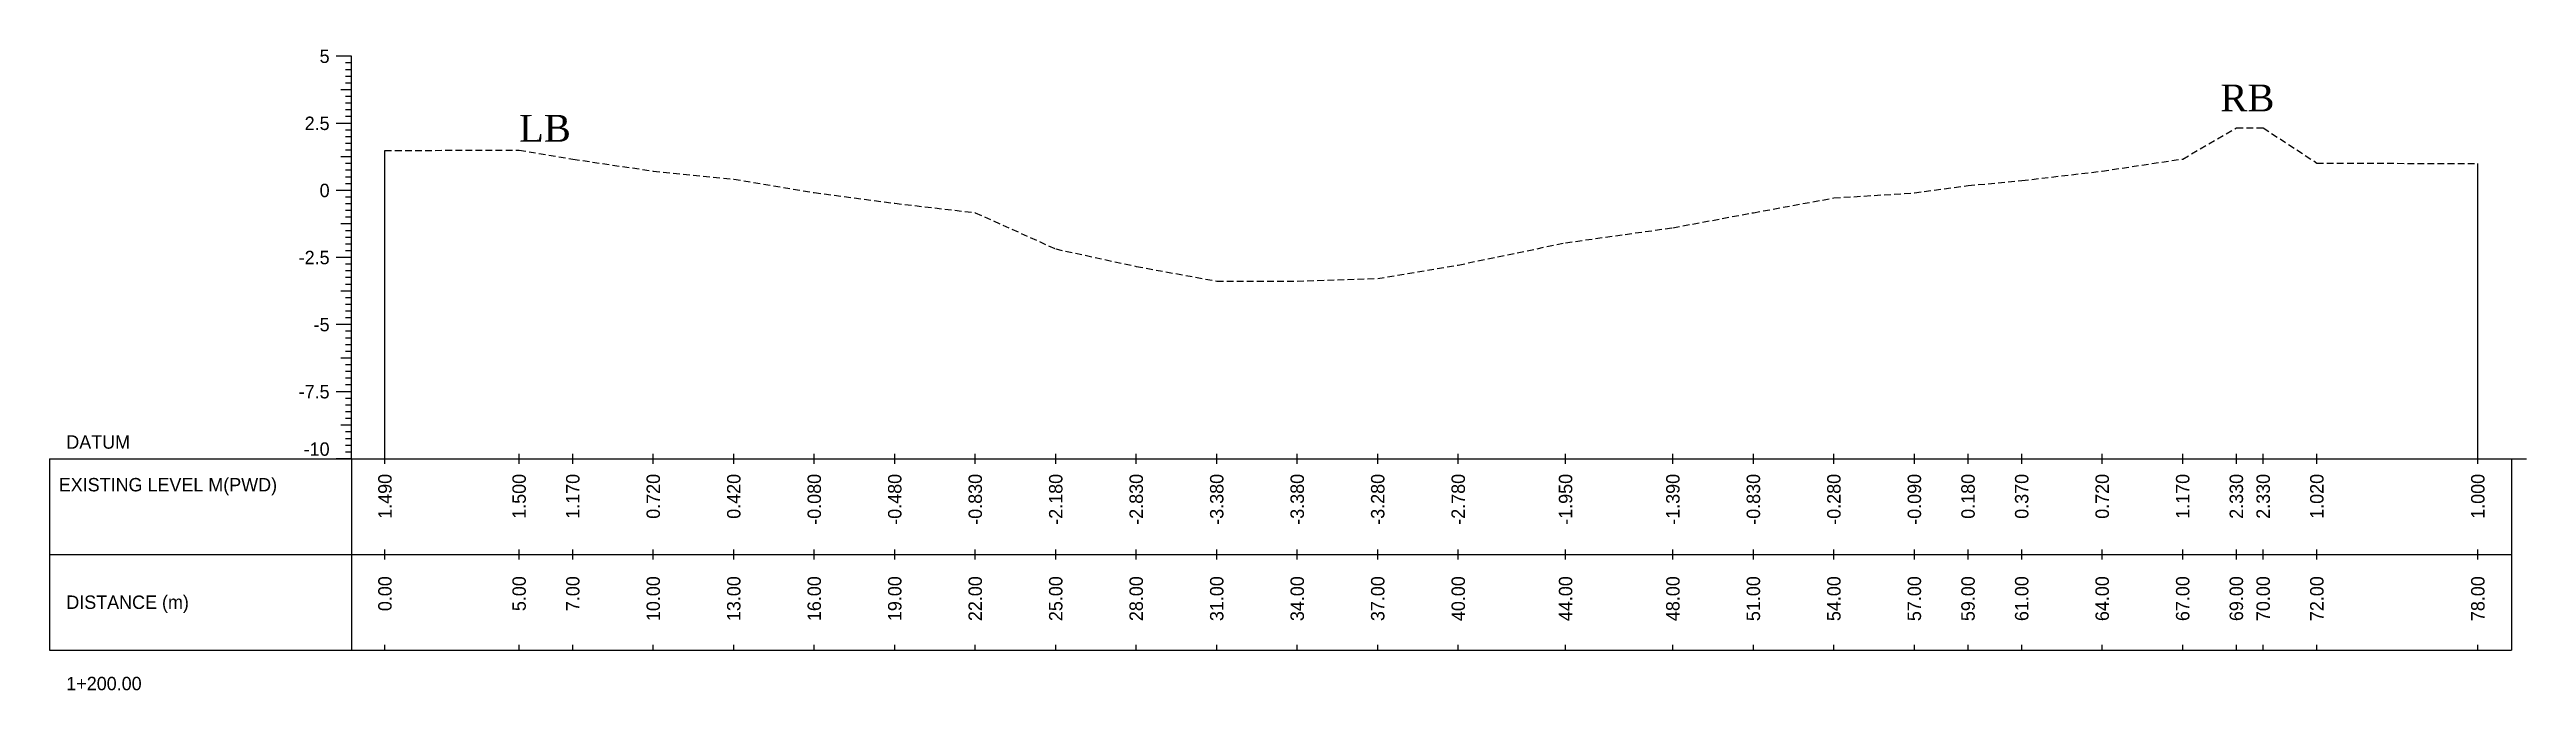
# Model space of a CAD drawing. Header units: inches. Extents: x 2527 to 3799, y -2520 to -1051.
# Drawn here: x 3209.5 to 3301.8, y -1117.1 to -1093.2 of the extents above; entities that cross this region are included whole.
import ezdxf
from ezdxf.enums import TextEntityAlignment as Align

# ---------------------------------------------------------------- set-up
doc = ezdxf.new("R2010")
doc.units = ezdxf.units.IN
doc.header["$MEASUREMENT"] = 0
doc.linetypes.add('HIDDEN', pattern=[0.375, 0.25, -0.125])
doc.layers.add('CS_Drawing', color=7, linetype='Continuous')
doc.layers.add('GL', color=3, linetype='HIDDEN')
doc.styles.add('romans', font='romans.shx')

msp = doc.modelspace()

# ---------------------------------------------------------------- texts
at = {"char_height": 1, "width": 87.77218, "attachment_point": 1, "style": 'romans'}
for s, insert in [('{\\fTimes New Roman|b0|i0|c0|p18;RB}', (3290.396, -1094.538)), ('{\\fTimes New Roman|b0|i0|c0|p18;LB}', (3226.991, -1095.669))]:
    msp.add_mtext(s, dxfattribs=dict(at, insert=insert))
at = {"layer": 'CS_Drawing'}
for s, p in [('5', (3219.929, -1093.485)), ('2.5', (3219.929, -1095.985)), ('0', (3219.929, -1098.485)), ('-2.5', (3219.929, -1100.985)), ('-5', (3219.929, -1103.485)), ('-7.5', (3219.929, -1105.985))]:
    msp.add_text(s, height=0.5, dxfattribs=at).set_placement(p, align=Align.MIDDLE_RIGHT)
for s, p in [('DATUM', (3210.116, -1107.86)), ('EXISTING LEVEL M(PWD)', (3209.835, -1109.45)), ('DISTANCE (m)', (3210.116, -1113.829)), ('1+200.00', (3210.116, -1116.86))]:
    msp.add_text(s, height=0.5, dxfattribs=at).set_placement(p, align=Align.MIDDLE_LEFT)
msp.add_text('-10', height=0.5, dxfattribs=at).set_placement((3219.929, -1108.373), align=Align.RIGHT)
for s, p in [('1.490', (3221.991, -1109.048)), ('1.500', (3226.991, -1109.048)), ('1.170', (3228.991, -1109.048)), ('0.720', (3231.991, -1109.048)), ('0.420', (3234.991, -1109.048)), ('-0.080', (3237.991, -1109.048)), ('-0.480', (3240.991, -1109.048)), ('-0.830', (3243.991, -1109.048)), ('-2.180', (3246.991, -1109.048)), ('-2.830', (3249.991, -1109.048)), ('-3.380', (3252.991, -1109.048)), ('-3.380', (3255.991, -1109.048)), ('-3.280', (3258.991, -1109.048)), ('-2.780', (3261.991, -1109.048)), ('-1.950', (3265.991, -1109.048)), ('-1.390', (3269.991, -1109.048)), ('-0.830', (3272.991, -1109.048)), ('-0.280', (3275.991, -1109.048)), ('-0.090', (3278.991, -1109.048)), ('0.180', (3280.991, -1109.048)), ('0.370', (3282.991, -1109.048)), ('0.720', (3285.991, -1109.048)), ('1.170', (3288.991, -1109.048)), ('2.330', (3290.991, -1109.048)), ('2.330', (3291.991, -1109.048)), ('1.020', (3293.991, -1109.048)), ('1.000', (3299.991, -1109.048)), ('0.00', (3221.991, -1112.86)), ('5.00', (3226.991, -1112.86)), ('7.00', (3228.991, -1112.86)), ('10.00', (3231.991, -1112.86)), ('13.00', (3234.991, -1112.86)), ('16.00', (3237.991, -1112.86)), ('19.00', (3240.991, -1112.86)), ('22.00', (3243.991, -1112.86)), ('25.00', (3246.991, -1112.86)), ('28.00', (3249.991, -1112.86)), ('31.00', (3252.991, -1112.86)), ('34.00', (3255.991, -1112.86)), ('37.00', (3258.991, -1112.86)), ('40.00', (3261.991, -1112.86)), ('44.00', (3265.991, -1112.86)), ('48.00', (3269.991, -1112.86)), ('51.00', (3272.991, -1112.86)), ('54.00', (3275.991, -1112.86)), ('57.00', (3278.991, -1112.86)), ('59.00', (3280.991, -1112.86)), ('61.00', (3282.991, -1112.86)), ('64.00', (3285.991, -1112.86)), ('67.00', (3288.991, -1112.86)), ('69.00', (3290.991, -1112.86)), ('70.00', (3291.991, -1112.86)), ('72.00', (3293.991, -1112.86)), ('78.00', (3299.991, -1112.86))]:
    msp.add_text(s, height=0.5, rotation=90, dxfattribs=at).set_placement(p, align=Align.MIDDLE_RIGHT)

# ---------------------------------------------------------------- linework, layer by layer
at = {"layer": 'CS_Drawing'}
for p, q in [((3220.741, -1093.485), (3220.179, -1093.485)), ((3220.741, -1093.485), (3220.347, -1093.485)), ((3220.741, -1093.485), (3220.516, -1093.485)), ((3220.741, -1093.735), (3220.516, -1093.735)), ((3220.741, -1108.485), (3220.741, -1093.485)), ((3220.741, -1094.735), (3220.347, -1094.735)), ((3220.741, -1093.985), (3220.516, -1093.985)), ((3220.741, -1094.235), (3220.516, -1094.235)), ((3220.741, -1094.485), (3220.516, -1094.485)), ((3220.741, -1094.735), (3220.516, -1094.735)), ((3220.741, -1094.985), (3220.516, -1094.985)), ((3220.741, -1095.235), (3220.516, -1095.235)), ((3220.741, -1095.485), (3220.516, -1095.485)), ((3220.741, -1095.735), (3220.516, -1095.735)), ((3220.741, -1095.985), (3220.179, -1095.985)), ((3220.741, -1095.985), (3220.347, -1095.985)), ((3220.741, -1095.985), (3220.516, -1095.985)), ((3220.741, -1096.235), (3220.516, -1096.235)), ((3220.741, -1096.485), (3220.516, -1096.485)), ((3220.741, -1097.235), (3220.347, -1097.235)), ((3220.741, -1096.735), (3220.516, -1096.735)), ((3220.741, -1096.985), (3220.516, -1096.985)), ((3220.741, -1097.235), (3220.516, -1097.235)), ((3220.741, -1097.485), (3220.516, -1097.485)), ((3221.991, -1108.485), (3221.991, -1096.995)), ((3299.991, -1108.485), (3299.991, -1097.485)), ((3220.741, -1098.485), (3220.179, -1098.485)), ((3220.741, -1098.485), (3220.347, -1098.485)), ((3220.741, -1097.735), (3220.516, -1097.735)), ((3220.741, -1097.985), (3220.516, -1097.985)), ((3220.741, -1098.235), (3220.516, -1098.235)), ((3220.741, -1098.485), (3220.516, -1098.485)), ((3220.741, -1098.735), (3220.516, -1098.735)), ((3220.741, -1098.985), (3220.516, -1098.985)), ((3220.741, -1099.235), (3220.516, -1099.235)), ((3220.741, -1099.735), (3220.347, -1099.735)), ((3220.741, -1099.485), (3220.516, -1099.485)), ((3220.741, -1099.735), (3220.516, -1099.735)), ((3220.741, -1099.985), (3220.516, -1099.985)), ((3220.741, -1100.235), (3220.516, -1100.235)), ((3220.741, -1100.985), (3220.179, -1100.985)), ((3220.741, -1100.985), (3220.347, -1100.985)), ((3220.741, -1100.485), (3220.516, -1100.485)), ((3220.741, -1100.735), (3220.516, -1100.735)), ((3220.741, -1100.985), (3220.516, -1100.985)), ((3220.741, -1101.235), (3220.516, -1101.235)), ((3220.741, -1101.485), (3220.516, -1101.485)), ((3220.741, -1101.735), (3220.516, -1101.735)), ((3220.741, -1101.985), (3220.516, -1101.985)), ((3220.741, -1102.235), (3220.347, -1102.235)), ((3220.741, -1102.235), (3220.516, -1102.235)), ((3220.741, -1102.485), (3220.516, -1102.485)), ((3220.741, -1102.735), (3220.516, -1102.735)), ((3220.741, -1102.985), (3220.516, -1102.985)), ((3220.741, -1103.485), (3220.179, -1103.485)), ((3220.741, -1103.485), (3220.347, -1103.485)), ((3220.741, -1103.235), (3220.516, -1103.235)), ((3220.741, -1103.485), (3220.516, -1103.485)), ((3220.741, -1103.735), (3220.516, -1103.735)), ((3220.741, -1103.985), (3220.516, -1103.985)), ((3220.741, -1104.735), (3220.347, -1104.735)), ((3220.741, -1104.235), (3220.516, -1104.235)), ((3220.741, -1104.485), (3220.516, -1104.485)), ((3220.741, -1104.735), (3220.516, -1104.735)), ((3220.741, -1104.985), (3220.516, -1104.985)), ((3220.741, -1105.235), (3220.516, -1105.235)), ((3220.741, -1105.485), (3220.516, -1105.485)), ((3220.741, -1105.735), (3220.516, -1105.735)), ((3220.741, -1105.985), (3220.179, -1105.985)), ((3220.741, -1105.985), (3220.347, -1105.985)), ((3220.741, -1105.985), (3220.516, -1105.985)), ((3220.741, -1106.235), (3220.516, -1106.235)), ((3220.741, -1106.485), (3220.516, -1106.485)), ((3220.741, -1106.735), (3220.516, -1106.735)), ((3220.741, -1107.235), (3220.347, -1107.235)), ((3220.741, -1106.985), (3220.516, -1106.985)), ((3220.741, -1107.235), (3220.516, -1107.235)), ((3220.741, -1107.485), (3220.516, -1107.485)), ((3220.741, -1107.735), (3220.516, -1107.735)), ((3209.491, -1108.485), (3220.741, -1108.485)), ((3209.491, -1108.485), (3209.491, -1115.61)), ((3220.741, -1108.485), (3220.179, -1108.485)), ((3220.741, -1108.485), (3220.347, -1108.485)), ((3220.741, -1107.985), (3220.516, -1107.985)), ((3220.741, -1108.235), (3220.516, -1108.235)), ((3220.741, -1108.485), (3220.516, -1108.485)), ((3220.741, -1108.485), (3301.241, -1108.485)), ((3220.741, -1108.485), (3220.741, -1115.61)), ((3221.991, -1108.673), (3221.991, -1108.298)), ((3226.991, -1108.673), (3226.991, -1108.298)), ((3228.991, -1108.673), (3228.991, -1108.298)), ((3231.991, -1108.673), (3231.991, -1108.298)), ((3234.991, -1108.673), (3234.991, -1108.298)), ((3237.991, -1108.673), (3237.991, -1108.298)), ((3240.991, -1108.673), (3240.991, -1108.298)), ((3243.991, -1108.673), (3243.991, -1108.298)), ((3246.991, -1108.673), (3246.991, -1108.298)), ((3249.991, -1108.673), (3249.991, -1108.298)), ((3252.991, -1108.673), (3252.991, -1108.298)), ((3255.991, -1108.673), (3255.991, -1108.298)), ((3258.991, -1108.673), (3258.991, -1108.298)), ((3261.991, -1108.673), (3261.991, -1108.298)), ((3265.991, -1108.673), (3265.991, -1108.298)), ((3269.991, -1108.673), (3269.991, -1108.298)), ((3272.991, -1108.673), (3272.991, -1108.298)), ((3275.991, -1108.673), (3275.991, -1108.298)), ((3278.991, -1108.673), (3278.991, -1108.298)), ((3280.991, -1108.673), (3280.991, -1108.298)), ((3282.991, -1108.673), (3282.991, -1108.298)), ((3285.991, -1108.673), (3285.991, -1108.298)), ((3288.991, -1108.673), (3288.991, -1108.298)), ((3290.991, -1108.673), (3290.991, -1108.298)), ((3291.991, -1108.673), (3291.991, -1108.298)), ((3293.991, -1108.673), (3293.991, -1108.298)), ((3299.991, -1108.673), (3299.991, -1108.298)), ((3301.241, -1108.485), (3301.804, -1108.485)), ((3301.241, -1108.485), (3301.635, -1108.485)), ((3301.241, -1108.485), (3301.466, -1108.485)), ((3301.241, -1108.485), (3301.241, -1115.61)), ((3209.491, -1112.048), (3220.741, -1112.048)), ((3220.741, -1112.048), (3301.241, -1112.048)), ((3220.741, -1112.048), (3301.241, -1112.048)), ((3221.991, -1112.235), (3221.991, -1111.86)), ((3226.991, -1112.235), (3226.991, -1111.86)), ((3228.991, -1112.235), (3228.991, -1111.86)), ((3231.991, -1112.235), (3231.991, -1111.86)), ((3234.991, -1112.235), (3234.991, -1111.86)), ((3237.991, -1112.235), (3237.991, -1111.86)), ((3240.991, -1112.235), (3240.991, -1111.86)), ((3243.991, -1112.235), (3243.991, -1111.86)), ((3246.991, -1112.235), (3246.991, -1111.86)), ((3249.991, -1112.235), (3249.991, -1111.86)), ((3252.991, -1112.235), (3252.991, -1111.86)), ((3255.991, -1112.235), (3255.991, -1111.86)), ((3258.991, -1112.235), (3258.991, -1111.86)), ((3261.991, -1112.235), (3261.991, -1111.86)), ((3265.991, -1112.235), (3265.991, -1111.86)), ((3269.991, -1112.235), (3269.991, -1111.86)), ((3272.991, -1112.235), (3272.991, -1111.86)), ((3275.991, -1112.235), (3275.991, -1111.86)), ((3278.991, -1112.235), (3278.991, -1111.86)), ((3280.991, -1112.235), (3280.991, -1111.86)), ((3282.991, -1112.235), (3282.991, -1111.86)), ((3285.991, -1112.235), (3285.991, -1111.86)), ((3288.991, -1112.235), (3288.991, -1111.86)), ((3290.991, -1112.235), (3290.991, -1111.86)), ((3291.991, -1112.235), (3291.991, -1111.86)), ((3293.991, -1112.235), (3293.991, -1111.86)), ((3299.991, -1112.235), (3299.991, -1111.86)), ((3209.491, -1115.61), (3220.741, -1115.61)), ((3220.741, -1115.61), (3301.241, -1115.61)), ((3221.991, -1115.61), (3221.991, -1115.423)), ((3226.991, -1115.61), (3226.991, -1115.423)), ((3228.991, -1115.61), (3228.991, -1115.423)), ((3231.991, -1115.61), (3231.991, -1115.423)), ((3234.991, -1115.61), (3234.991, -1115.423)), ((3237.991, -1115.61), (3237.991, -1115.423)), ((3240.991, -1115.61), (3240.991, -1115.423)), ((3243.991, -1115.61), (3243.991, -1115.423)), ((3246.991, -1115.61), (3246.991, -1115.423)), ((3249.991, -1115.61), (3249.991, -1115.423)), ((3252.991, -1115.61), (3252.991, -1115.423)), ((3255.991, -1115.61), (3255.991, -1115.423)), ((3258.991, -1115.61), (3258.991, -1115.423)), ((3261.991, -1115.61), (3261.991, -1115.423)), ((3265.991, -1115.61), (3265.991, -1115.423)), ((3269.991, -1115.61), (3269.991, -1115.423)), ((3272.991, -1115.61), (3272.991, -1115.423)), ((3275.991, -1115.61), (3275.991, -1115.423)), ((3278.991, -1115.61), (3278.991, -1115.423)), ((3280.991, -1115.61), (3280.991, -1115.423)), ((3282.991, -1115.61), (3282.991, -1115.423)), ((3285.991, -1115.61), (3285.991, -1115.423)), ((3288.991, -1115.61), (3288.991, -1115.423)), ((3290.991, -1115.61), (3290.991, -1115.423)), ((3291.991, -1115.61), (3291.991, -1115.423)), ((3293.991, -1115.61), (3293.991, -1115.423)), ((3299.991, -1115.61), (3299.991, -1115.423))]:
    msp.add_line(p, q, dxfattribs=at)
at = {"layer": 'GL'}
msp.add_lwpolyline([(3221.991, -1096.995), (3226.991, -1096.985), (3228.991, -1097.315), (3231.991, -1097.765), (3234.991, -1098.065), (3237.991, -1098.565), (3240.991, -1098.965), (3243.991, -1099.315), (3246.991, -1100.665), (3249.991, -1101.315), (3252.991, -1101.865), (3255.991, -1101.865), (3258.991, -1101.765), (3261.991, -1101.265), (3265.991, -1100.435), (3269.991, -1099.875), (3272.991, -1099.315), (3275.991, -1098.765), (3278.991, -1098.575), (3280.991, -1098.305), (3282.991, -1098.115), (3285.991, -1097.765), (3288.991, -1097.315), (3290.991, -1096.155), (3291.991, -1096.155), (3293.991, -1097.465), (3299.991, -1097.485)], dxfattribs=at)

msp.set_redraw_order([(e.dxf.handle, doc.entitydb.next_handle()) for e in msp.query("TEXT MTEXT ATTDEF DIMENSION ARC_DIMENSION")])  # texts and dimensions are drawn at this point

doc.saveas('drawing.dxf')
